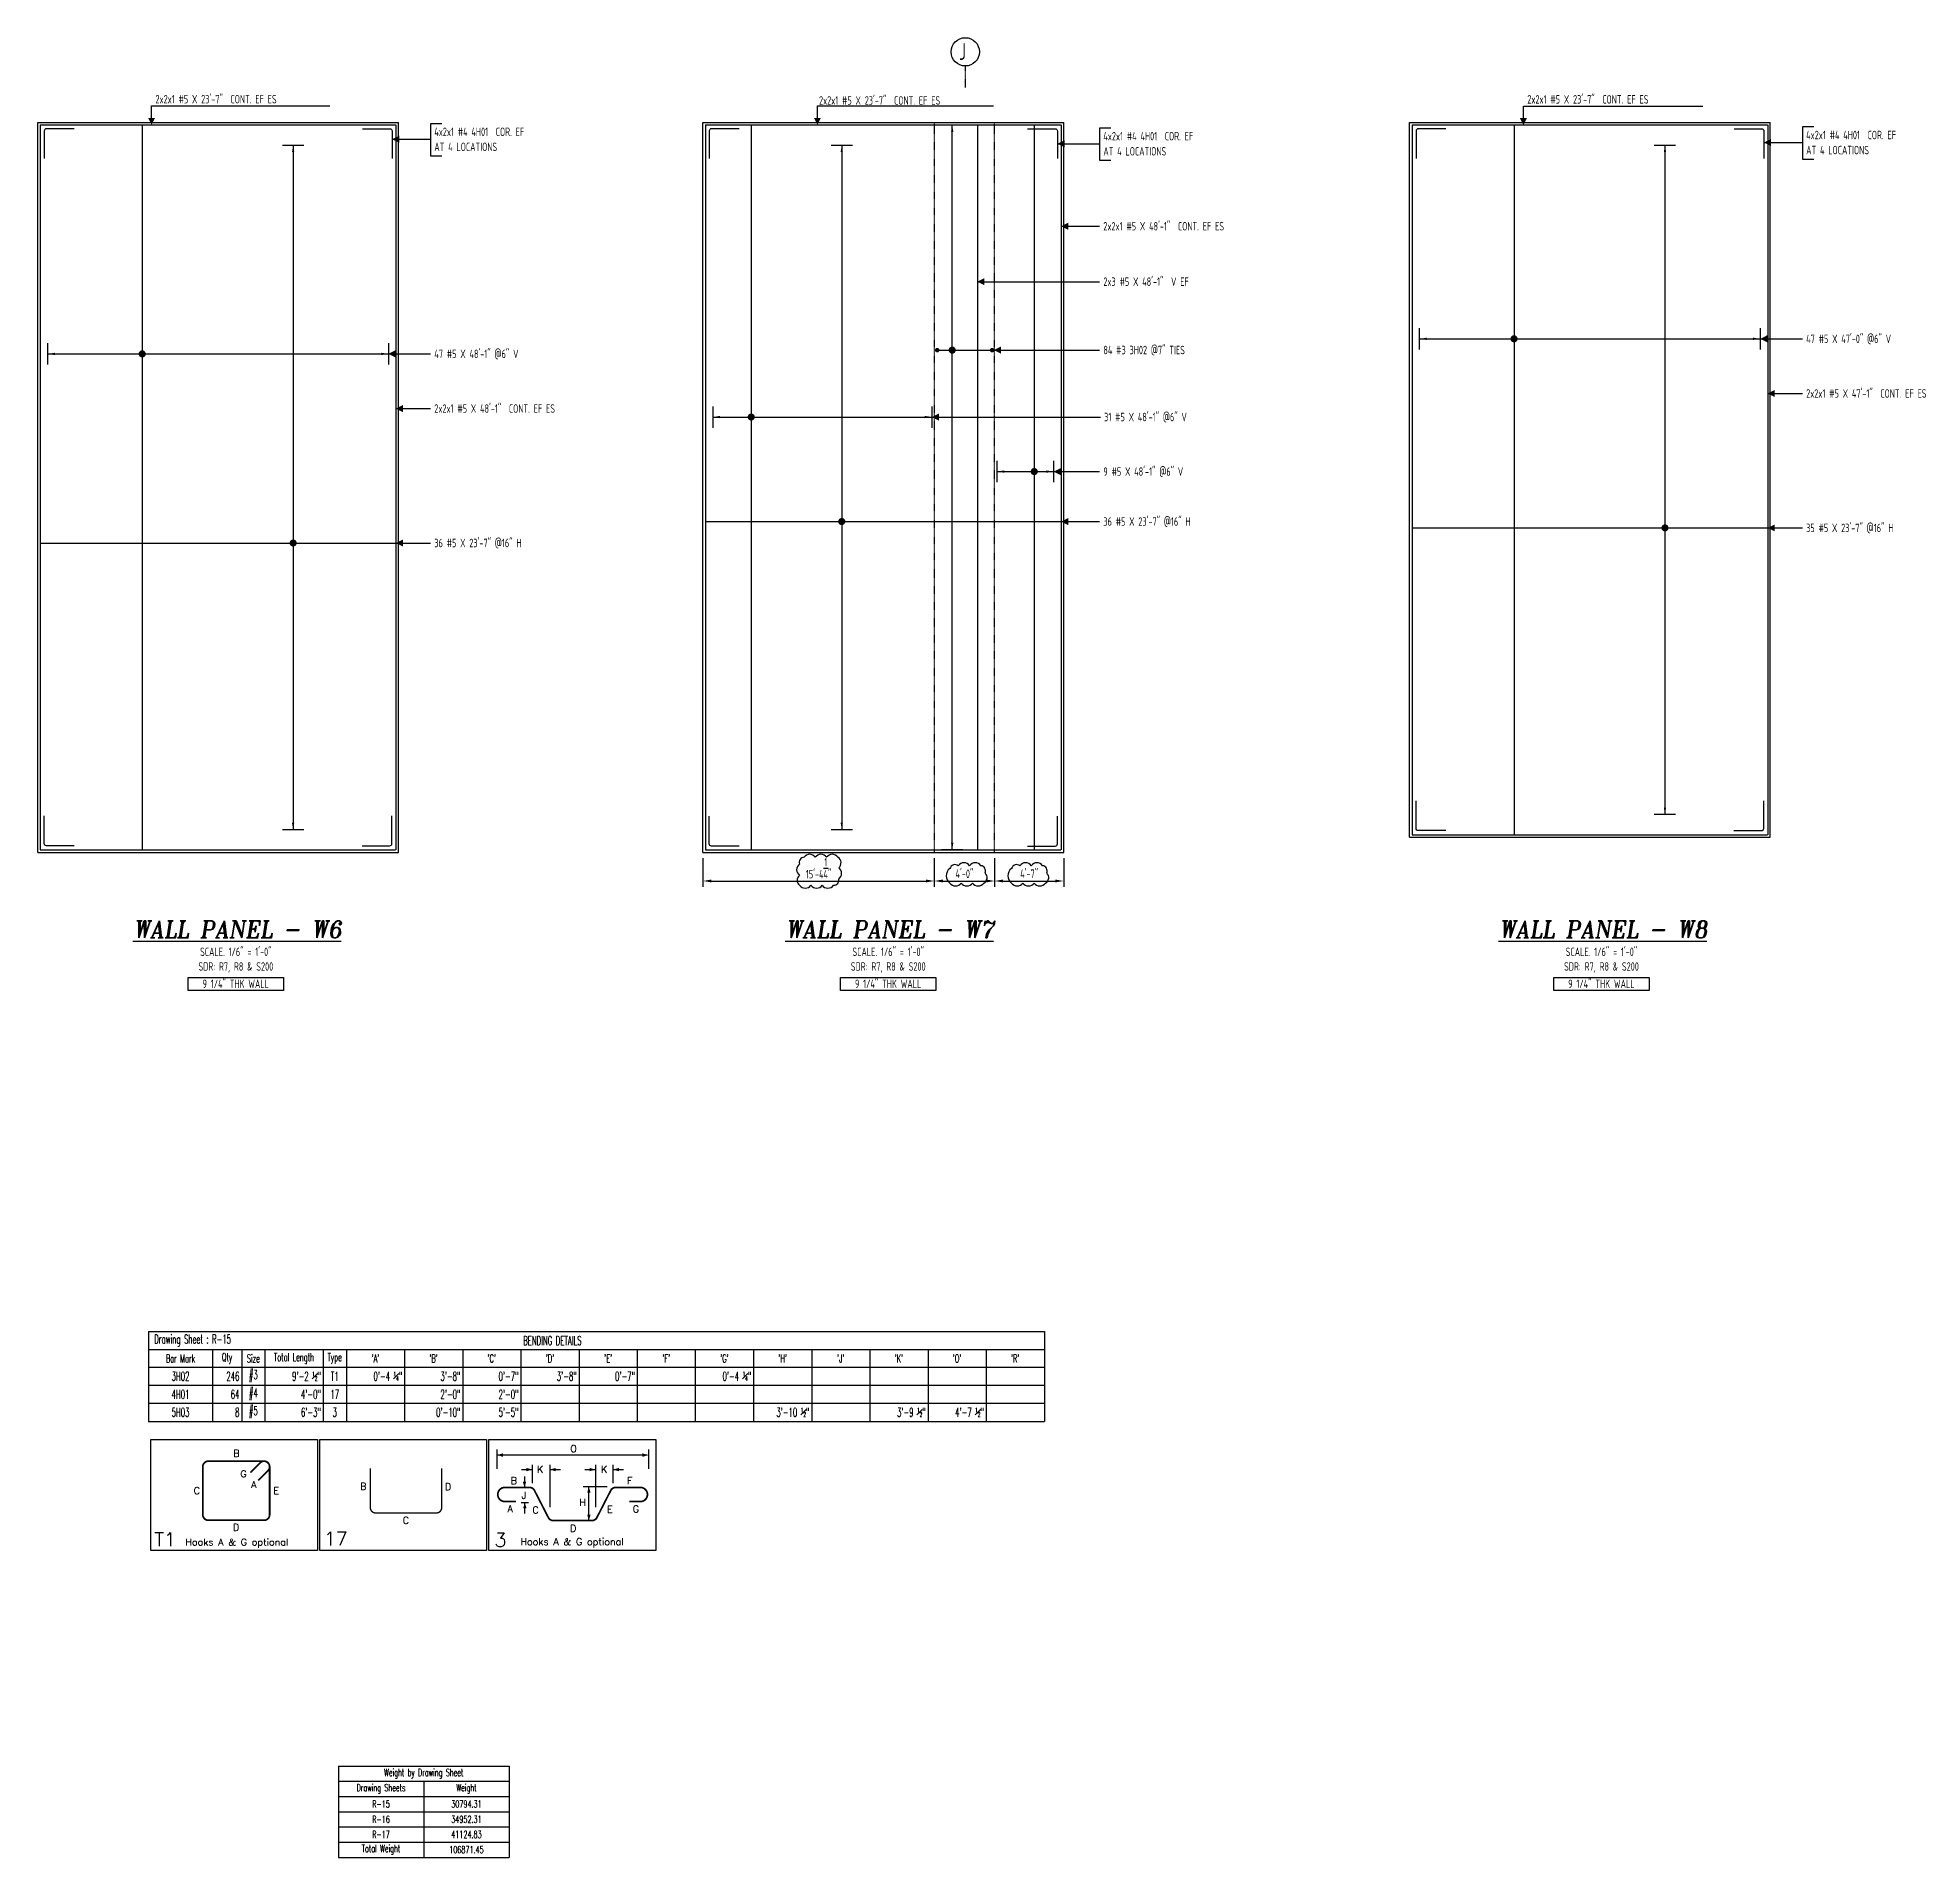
# Model space of a CAD drawing. Header units: inches. Extents: x -3675 to 25720, y -2273 to 5046.
# Drawn here: x 10063 to 11563, y -792 to 656 of the extents above; entities that cross this region are included whole.
import ezdxf
from ezdxf.enums import TextEntityAlignment as Align

# ---------------------------------------------------------------- set-up
doc = ezdxf.new("R2010")
doc.units = ezdxf.units.IN
doc.header["$LTSCALE"] = 0.025
doc.header["$MEASUREMENT"] = 0
doc.linetypes.add('HIDDEN', pattern=[6, 3, -3])
doc.linetypes.add('PHANTOM', pattern=[2.5, 1.25, -0.25, 0.25, -0.25, 0.25, -0.25])
doc.layers.get('0').update_dxf_attribs({"linetype": 'CONTINUOUS'})
doc.layers.get('Defpoints').update_dxf_attribs({"linetype": 'CONTINUOUS'})
for name, color, linetype in [('0-25TEXT', 7, 'CONTINUOUS'), ('0-35', 3, 'CONTINUOUS'), ('0-35TEXT', 3, 'CONTINUOUS'), ('0-50', 10, 'CONTINUOUS'), ('BAR-LBL', 2, 'CONTINUOUS'), ('BARLIST', 7, 'CONTINUOUS'), ('CADS-BAR-SKETCH', 7, 'CONTINUOUS'), ('DETAIL', 83, 'CONTINUOUS'), ('GRID', 8, 'PHANTOM'), ('hidden', 7, 'HIDDEN'), ('RANGELAY', 7, 'CONTINUOUS'), ('REBARS', 4, 'CONTINUOUS')]:
    doc.layers.add(name, color=color, linetype=linetype)
doc.styles.add('AR', font='ARCHQUIK.shx', dxfattribs={"width": 0.8})
doc.styles.add('ROMANS', font='romans.shx', dxfattribs={"width": 0.57})
doc.styles.add('ROMANT', font='romant')
doc.dimstyles.new('CADS_DIM_48', dxfattribs={"dimscale": 48, "dimtxt": 0.09375, "dimasz": 0.09375, "dimexe": 0.0625, "dimexo": 0.0625, "dimgap": 0.09375, "dimtad": 0, "dimtih": 1, "dimtoh": 1, "dimzin": 1, "dimdsep": 46, "dimlunit": 4, "dimtxsty": 'AR', "dimblk": 'CLOSED', "dimcen": 0.1875, "dimadec": 0, "dimazin": 0, "dimtfac": 1, "dimtofl": 0, "dimtmove": 0, "dimatfit": 1, "dimldrblk": 'DOTBLANK', "dimfxl": 1, "dimtzin": 0, "dimarcsym": 0})

msp = doc.modelspace()

# ---------------------------------------------------------------- texts
at = {"color": 7, "linetype": 'Continuous', "style": 'ROMANT', "oblique": 9, "width": 0.95}
for s, p in [('%%UWALL PANEL - W6', (10221.93286, -60.26968)), ('%%UWALL PANEL - W7', (10741.37384, -60.26968)), ('%%UWALL PANEL - W8', (11309.28259, -60.26968))]:
    msp.add_text(s, height=13.5, dxfattribs=at).set_placement(p, align=Align.CENTER)
at = {"layer": '0-35TEXT', "style": 'AR', "width": 0.8}
for p in [(10378.58204, 565.96983), (10911.28577, 562.45357), (11470.87046, 563.41109)]:
    msp.add_text('AT 4 LOCATIONS', height=6.7498312, dxfattribs=at).set_placement(p)
for s, p in [('SCALE. 1/6" = 1\'-0"', (10220.56099, -74.71657)), ('SCALE. 1/6" = 1\'-0"', (10740.00196, -74.71657)), ('SCALE. 1/6" = 1\'-0"', (11307.91071, -74.71657)), ('SDR: R7, R8 & S200', (10220.56099, -86.38477)), ('SDR: R7, R8 & S200', (10740.00196, -86.38477)), ('SDR: R7, R8 & S200', (11307.91071, -86.38477)), ('9 1/4" THK WALL', (10220.48407, -100.17278)), ('9 1/4" THK WALL', (10739.92504, -100.17278)), ('9 1/4" THK WALL', (11307.83379, -100.17278))]:
    msp.add_text(s, height=6.7498312, dxfattribs=at).set_placement(p, align=Align.CENTER)
at = {"layer": '0-50', "style": 'AR', "width": 0.8}
msp.add_text('J', height=13.5, dxfattribs=at).set_placement((10796.3756, 638.49163))
at = {"layer": 'BAR-LBL', "style": 'AR', "width": 0.8}
for s, p in [('2x2x1 #5 X 23\'-7"  CONT. EF ES', (10156.5582, 603.93184)), ('2x2x1 #5 X 23\'-7"  CONT. EF ES', (10684.89114, 602.91622)), ('2x2x1 #5 X 23\'-7"  CONT. EF ES', (11248.84663, 603.77564)), ('4x2x1 #4 4H01  COR. EF', (10378.58204, 577.96857)), ('4x2x1 #4 4H01  COR. EF', (10911.28577, 574.45231)), ('4x2x1 #4 4H01  COR. EF', (11470.87046, 575.40983)), ('2x2x1 #5 X 48\'-1"  CONT. EF ES', (10911.28577, 502.77884)), ('2x3 #5 X 48\'-1"  V EF', (10911.32549, 458.669)), ('47 #5 X 47\'-0" @6" V', (11470.87046, 413.18613)), ('47 #5 X 48\'-1" @6" V', (10378.58204, 401.18613)), ('84 #3 3H02 @7" TIES', (10911.32549, 404.26721)), ('2x2x1 #5 X 47\'-1"  CONT. EF ES', (11470.87046, 369.68644)), ('2x2x1 #5 X 48\'-1"  CONT. EF ES', (10378.58204, 357.68644)), ('31 #5 X 48\'-1" @6" V', (10911.94899, 350.94053)), ('9 #5 X 48\'-1" @6" V', (10911.28577, 307.50483)), ('36 #5 X 23\'-7" @16" H', (10911.28577, 267.75657)), ('35 #5 X 23\'-7" @16" H', (11470.87046, 262.66537)), ('36 #5 X 23\'-7" @16" H', (10378.58204, 250.66537))]:
    msp.add_text(s, height=6.7492913, dxfattribs=at).set_placement(p)

# ---------------------------------------------------------------- blocks, each defined once
blk = doc.blocks.new('leadrblk')
blk.add_lwpolyline([(0, 0, 0, 1, 0), (1, 0, 1, 1, 0)], format="xyseb")
blk = doc.blocks.new('*U570', base_point=(10067.8, 584.1))
at = {"layer": 'REBARS', "color": 0}
blk.add_lwpolyline([(10091.8, 583.8), (10069.8, 583.8, 0.414214), (10068, 582.1), (10068, 560.1)], format="xyb", dxfattribs=at)
blk = doc.blocks.new('*U571', base_point=(10345.3, 584.1))
at = {"layer": 'REBARS', "color": 0}
blk.add_lwpolyline([(10321.3, 583.8), (10343.3, 583.8, -0.414214), (10345, 582.1), (10345, 560.1)], format="xyb", dxfattribs=at)
blk = doc.blocks.new('*U572', base_point=(10067.8, 12.8))
at = {"layer": 'REBARS', "color": 0}
blk.add_lwpolyline([(10091.8, 13.1), (10069.8, 13.1, -0.414213), (10068, 14.8), (10068, 36.8)], format="xyb", dxfattribs=at)
blk = doc.blocks.new('*U573', base_point=(10345, 12.8))
at = {"layer": 'REBARS', "color": 0}
blk.add_lwpolyline([(10321, 13.1), (10343, 13.1, 0.414213), (10344.8, 14.8), (10344.8, 36.8)], format="xyb", dxfattribs=at)
blk = doc.blocks.new('rendmark')
at = {"color": 4}
blk.add_line((0, -3), (0, 3), dxfattribs=at)
blk = doc.blocks.new('rarrow')
at = {"color": 7}
blk.add_solid([(2, -0.33), (2, 0.33), (0, 0)], dxfattribs=at)
blk = doc.blocks.new('*U393', base_point=(10266.2, 570.8))
at = {"layer": 'RANGELAY'}
blk.add_line((10266.2, 570.8), (10266.2, 25.8), dxfattribs=at)
at = {"layer": 'RANGELAY', "xscale": 2.834645669291339, "yscale": 2.834645669291339}
for name, p, rotation in [('rendmark', (10266.2, 570.8), 269.9999999999999), ('rarrow', (10266.2, 570.8), 269.9999999999999), ('rarrow', (10266.2, 25.8), 89.999996929531), ('rendmark', (10266.2, 25.8), 89.999996929531)]:
    blk.add_blockref(name, p, dxfattribs=dict(at, rotation=rotation))
blk = doc.blocks.new('VPM732F5')
at = {"const_width": 1}
blk.add_lwpolyline([(-0.5, 0, 1), (0.5, 0, 1)], format="xyb", close=True, dxfattribs=at)
blk = doc.blocks.new('*U676', base_point=(10064.8, 253.7))
at = {"layer": 'REBARS', "color": 0}
blk.add_lwpolyline([(10064.8, 254), (10347.8, 254)], dxfattribs=at)
blk = doc.blocks.new('*U392', base_point=(10070.8, 404.6))
at = {"layer": 'RANGELAY'}
blk.add_line((10070.8, 404.6), (10342, 404.6), dxfattribs=at)
at = {"layer": 'RANGELAY', "xscale": 2.834645669291339, "yscale": 2.834645669291339}
for name, p, rotation in [('rendmark', (10070.8, 404.6), 1.123874301598573e-06), ('rarrow', (10070.8, 404.6), 1.123874301598573e-06), ('rarrow', (10342, 404.6), 179.9999980534053), ('rendmark', (10342, 404.6), 179.9999980534053)]:
    blk.add_blockref(name, p, dxfattribs=dict(at, rotation=rotation))
blk = doc.blocks.new('VPM732F9')
at = {"const_width": 1}
blk.add_lwpolyline([(-0.5, 0, 1), (0.5, 0, 1)], format="xyb", close=True, dxfattribs=at)
blk = doc.blocks.new('*U270', base_point=(10145.7, 586.8))
at = {"layer": 'REBARS', "color": 0}
blk.add_lwpolyline([(10146, 586.8), (10146, 9.8)], dxfattribs=at)
blk = doc.blocks.new('*U271', base_point=(10065.1, 586.8))
at = {"layer": 'REBARS', "color": 0}
blk.add_lwpolyline([(10064.8, 586.8), (10064.8, 9.8)], dxfattribs=at)
blk = doc.blocks.new('*U272', base_point=(10347.7, 586.8))
at = {"layer": 'REBARS', "color": 0}
blk.add_lwpolyline([(10348, 586.8), (10348, 9.8)], dxfattribs=at)
blk = doc.blocks.new('*U674', base_point=(10064.8, 10.1))
at = {"layer": 'REBARS', "color": 0}
blk.add_lwpolyline([(10064.8, 9.8), (10347.8, 9.8)], dxfattribs=at)
blk = doc.blocks.new('*U675', base_point=(10064.8, 586.5))
at = {"layer": 'REBARS', "color": 0}
blk.add_lwpolyline([(10064.8, 586.8), (10347.8, 586.8)], dxfattribs=at)
blk = doc.blocks.new('*U566', base_point=(11160.1, 584.1))
at = {"layer": 'REBARS', "color": 0}
blk.add_lwpolyline([(11184.1, 583.8), (11162.1, 583.8, 0.414214), (11160.3, 582.1), (11160.3, 560.1)], format="xyb", dxfattribs=at)
blk = doc.blocks.new('*U567', base_point=(11437.6, 584.1))
at = {"layer": 'REBARS', "color": 0}
blk.add_lwpolyline([(11413.6, 583.8), (11435.6, 583.8, -0.414214), (11437.3, 582.1), (11437.3, 560.1)], format="xyb", dxfattribs=at)
blk = doc.blocks.new('*U568', base_point=(11160.1, 24.8))
at = {"layer": 'REBARS', "color": 0}
blk.add_lwpolyline([(11184.1, 25.1), (11162.1, 25.1, -0.414213), (11160.3, 26.8), (11160.3, 48.8)], format="xyb", dxfattribs=at)
blk = doc.blocks.new('*U569', base_point=(11437.3, 24.8))
at = {"layer": 'REBARS', "color": 0}
blk.add_lwpolyline([(11413.3, 25.1), (11435.3, 25.1, 0.414213), (11437.1, 26.8), (11437.1, 48.8)], format="xyb", dxfattribs=at)
blk = doc.blocks.new('*U391', base_point=(11358.5, 570.8))
at = {"layer": 'RANGELAY'}
blk.add_line((11358.5, 570.8), (11358.5, 37.8), dxfattribs=at)
at = {"layer": 'RANGELAY', "xscale": 2.834645669291339, "yscale": 2.834645669291339}
for name, p, rotation in [('rendmark', (11358.5, 570.8), 269.9999999999999), ('rarrow', (11358.5, 570.8), 269.9999999999999), ('rendmark', (11358.5, 37.8), 89.999996929531), ('rarrow', (11358.5, 37.8), 89.999996929531)]:
    blk.add_blockref(name, p, dxfattribs=dict(at, rotation=rotation))
blk = doc.blocks.new('VPM73396')
at = {"const_width": 1}
blk.add_lwpolyline([(-0.5, 0, 1), (0.5, 0, 1)], format="xyb", close=True, dxfattribs=at)
blk = doc.blocks.new('*U673', base_point=(11157.1, 265.7))
at = {"layer": 'REBARS', "color": 0}
blk.add_lwpolyline([(11157.1, 266), (11440.1, 266)], dxfattribs=at)
blk = doc.blocks.new('*U390', base_point=(11163.1, 416.6))
at = {"layer": 'RANGELAY'}
blk.add_line((11163.1, 416.6), (11434.3, 416.6), dxfattribs=at)
at = {"layer": 'RANGELAY', "xscale": 2.834645669291339, "yscale": 2.834645669291339}
for name, p, rotation in [('rendmark', (11163.1, 416.6), 1.123874301598573e-06), ('rendmark', (11434.3, 416.6), 179.9999980534053), ('rarrow', (11163.1, 416.6), 1.123874301598573e-06), ('rarrow', (11434.3, 416.6), 179.9999980534053)]:
    blk.add_blockref(name, p, dxfattribs=dict(at, rotation=rotation))
blk = doc.blocks.new('VPM7339A')
at = {"const_width": 1}
blk.add_lwpolyline([(-0.5, 0, 1), (0.5, 0, 1)], format="xyb", close=True, dxfattribs=at)
blk = doc.blocks.new('*U295', base_point=(11238, 586))
at = {"layer": 'REBARS', "color": 0}
blk.add_lwpolyline([(11238.3, 586), (11238.3, 22)], dxfattribs=at)
blk = doc.blocks.new('*U296', base_point=(11157.4, 586.9))
at = {"layer": 'REBARS', "color": 0}
blk.add_lwpolyline([(11157.1, 586.9), (11157.1, 21.9)], dxfattribs=at)
blk = doc.blocks.new('*U297', base_point=(11440, 586.9))
at = {"layer": 'REBARS', "color": 0}
blk.add_lwpolyline([(11440.3, 586.9), (11440.3, 21.9)], dxfattribs=at)
blk = doc.blocks.new('*U671', base_point=(11157.1, 22.1))
at = {"layer": 'REBARS', "color": 0}
blk.add_lwpolyline([(11157.1, 21.8), (11440.1, 21.8)], dxfattribs=at)
blk = doc.blocks.new('*U672', base_point=(11157.1, 586.5))
at = {"layer": 'REBARS', "color": 0}
blk.add_lwpolyline([(11157.1, 586.8), (11440.1, 586.8)], dxfattribs=at)
blk = doc.blocks.new('*U389', base_point=(10778.8, 407.5))
at = {"layer": 'REBARS', "color": 0, "const_width": 1.8}
for points in [[(10779, 408.4, 1), (10779, 406.6, 1), (10779, 408.4)], [(10822.7, 406.6, 1), (10822.7, 408.4, 1), (10822.7, 406.6)]]:
    blk.add_lwpolyline(points, format="xyb", dxfattribs=at)
at = {"layer": 'REBARS', "color": 0}
blk.add_lwpolyline([(10779, 407.5), (10822.7, 407.5)], dxfattribs=at)
blk = doc.blocks.new('*U284', base_point=(10594.8, 586.8))
at = {"layer": 'REBARS', "color": 0}
blk.add_lwpolyline([(10594.5, 586.8), (10594.5, 9.8)], dxfattribs=at)
blk = doc.blocks.new('*U653', base_point=(10594.5, 10.1))
at = {"layer": 'REBARS', "color": 0}
blk.add_lwpolyline([(10594.5, 9.8), (10877.5, 9.8)], dxfattribs=at)
blk = doc.blocks.new('*U285', base_point=(10877.4, 586.8))
at = {"layer": 'REBARS', "color": 0}
blk.add_lwpolyline([(10877.7, 586.8), (10877.7, 9.8)], dxfattribs=at)
blk = doc.blocks.new('*U654', base_point=(10594.5, 586.5))
at = {"layer": 'REBARS', "color": 0}
blk.add_lwpolyline([(10594.5, 586.8), (10877.5, 586.8)], dxfattribs=at)
blk = doc.blocks.new('*U388', base_point=(10790.9, 9.8))
at = {"layer": 'RANGELAY'}
blk.add_line((10790.9, 9.8), (10790.9, 586.8), dxfattribs=at)
at = {"layer": 'RANGELAY', "xscale": 2.834645669291339, "yscale": 2.834645669291339}
for name, p, rotation in [('rendmark', (10790.9, 586.8), 269.9999969411396), ('rarrow', (10790.9, 586.8), 269.9999969411396), ('rarrow', (10790.9, 9.8), 90.00000001160855), ('rendmark', (10790.9, 9.8), 90.00000001160855)]:
    blk.add_blockref(name, p, dxfattribs=dict(at, rotation=rotation))
blk = doc.blocks.new('VPM7884A')
at = {"const_width": 1}
blk.add_lwpolyline([(-0.5, 0, 1), (0.5, 0, 1)], format="xyb", close=True, dxfattribs=at)
blk = doc.blocks.new('*U286', base_point=(10810.7, 586.8))
at = {"layer": 'REBARS', "color": 0}
blk.add_lwpolyline([(10811, 586.8), (10811, 9.8)], dxfattribs=at)
blk = doc.blocks.new('*U387', base_point=(10703, 570.8))
at = {"layer": 'RANGELAY'}
blk.add_line((10703, 570.8), (10703, 25.8), dxfattribs=at)
at = {"layer": 'RANGELAY', "xscale": 2.834645669291339, "yscale": 2.834645669291339}
for name, p, rotation in [('rendmark', (10703, 570.8), 269.9999999999999), ('rarrow', (10703, 570.8), 269.9999999999999), ('rarrow', (10703, 25.8), 89.999996929531), ('rendmark', (10703, 25.8), 89.999996929531)]:
    blk.add_blockref(name, p, dxfattribs=dict(at, rotation=rotation))
blk = doc.blocks.new('VPM7884D')
at = {"const_width": 1}
blk.add_lwpolyline([(-0.5, 0, 1), (0.5, 0, 1)], format="xyb", close=True, dxfattribs=at)
blk = doc.blocks.new('*U657', base_point=(10594.7, 270.8))
at = {"layer": 'REBARS', "color": 0}
blk.add_lwpolyline([(10594.7, 271.1), (10877.7, 271.1)], dxfattribs=at)
blk = doc.blocks.new('*U287', base_point=(10856, 586.8))
at = {"layer": 'REBARS', "color": 0}
blk.add_lwpolyline([(10856.3, 586.8), (10856.3, 9.8)], dxfattribs=at)
blk = doc.blocks.new('*U386', base_point=(10826.7, 310.9))
at = {"layer": 'RANGELAY'}
blk.add_line((10826.7, 310.9), (10871.7, 310.9), dxfattribs=at)
at = {"layer": 'RANGELAY', "xscale": 2.834645669291339, "yscale": 2.834645669291339}
for name, p, rotation in [('rendmark', (10826.7, 310.9), 2.023697134246844e-12), ('rendmark', (10871.7, 310.9), 179.9999969295331), ('rarrow', (10826.7, 310.9), 2.023697134246844e-12), ('rarrow', (10871.7, 310.9), 179.9999969295331)]:
    blk.add_blockref(name, p, dxfattribs=dict(at, rotation=rotation))
blk = doc.blocks.new('VPM78853')
at = {"const_width": 1}
blk.add_lwpolyline([(-0.5, 0, 1), (0.5, 0, 1)], format="xyb", close=True, dxfattribs=at)
blk = doc.blocks.new('*U791', base_point=(10600.5, 354.3))
at = {"layer": 'RANGELAY'}
blk.add_line((10600.5, 354.3), (10774.7, 354.3), dxfattribs=at)
at = {"layer": 'RANGELAY', "xscale": 2.834645669291339, "yscale": 2.834645669291339}
for name, p, rotation in [('rendmark', (10600.5, 354.3), 2.056023214346827e-12), ('rendmark', (10774.7, 354.3), 179.9999969295331), ('rarrow', (10600.5, 354.3), 2.056023214346827e-12), ('rarrow', (10774.7, 354.3), 179.9999969295331)]:
    blk.add_blockref(name, p, dxfattribs=dict(at, rotation=rotation))
blk = doc.blocks.new('VPM78857')
at = {"const_width": 1}
blk.add_lwpolyline([(-0.5, 0, 1), (0.5, 0, 1)], format="xyb", close=True, dxfattribs=at)
blk = doc.blocks.new('*U792', base_point=(10630.6, 586.8))
at = {"layer": 'REBARS', "color": 0}
blk.add_lwpolyline([(10630.9, 586.8), (10630.9, 9.8)], dxfattribs=at)
blk = doc.blocks.new('*U544', base_point=(10597.2, 12.6))
at = {"layer": 'REBARS', "color": 0}
blk.add_lwpolyline([(10621.2, 12.8), (10599.2, 12.8, -0.414213), (10597.5, 14.6), (10597.5, 36.6)], format="xyb", dxfattribs=at)
blk = doc.blocks.new('*U545', base_point=(10875, 12.6))
at = {"layer": 'REBARS', "color": 0}
blk.add_lwpolyline([(10851, 12.8), (10873, 12.8, 0.414213), (10874.7, 14.6), (10874.7, 36.6)], format="xyb", dxfattribs=at)
blk = doc.blocks.new('*U546', base_point=(10597.2, 584.1))
at = {"layer": 'REBARS', "color": 0}
blk.add_lwpolyline([(10621.2, 583.8), (10599.2, 583.8, 0.414214), (10597.5, 582.1), (10597.5, 560.1)], format="xyb", dxfattribs=at)
blk = doc.blocks.new('*U547', base_point=(10875, 584.1))
at = {"layer": 'REBARS', "color": 0}
blk.add_lwpolyline([(10851, 583.8), (10873, 583.8, -0.414214), (10874.7, 582.1), (10874.7, 560.1)], format="xyb", dxfattribs=at)
blk = doc.blocks.new('*D375')
at = {"layer": 'Defpoints', "color": 0, "transparency": 16777216}
for p in [(10592.5, 7.8), (10776.7, 7.8), (10776.7, -15)]:
    blk.add_point(p, dxfattribs=at)
at = {"layer": 'DETAIL', "color": 0, "lineweight": -2, "transparency": 16777216}
for p, q in [((10592.5, 3.3), (10592.5, -19.5)), ((10776.7, 3.3), (10776.7, -19.5)), ((10599.2, -15), (10770, -15))]:
    blk.add_line(p, q, dxfattribs=at)
at = {"layer": 'DETAIL', "color": 0, "transparency": 16777216}
for points in [[(10599.2, -13.8), (10599.2, -16.1), (10592.5, -15)], [(10770, -13.8), (10770, -16.1), (10776.7, -15)]]:
    blk.add_solid(points, dxfattribs=at)
at = {"layer": 'DETAIL', "color": 0, "transparency": 16777216, "insert": (10684.6, -4.8), "char_height": 6.75, "attachment_point": 5, "style": 'AR'}
blk.add_mtext('15\'-4{\\H1.000000x;\\S1/4;}"', dxfattribs=at)
blk = doc.blocks.new('_DotBlank')
at = {"layer": '0-35', "color": 0, "lineweight": -2}
blk.add_line((-0.5, 0), (-1, 0), dxfattribs=at)
blk.add_circle((0, 0), 0.5, dxfattribs=at)
blk = doc.blocks.new('*D376')
at = {"layer": 'Defpoints', "color": 0, "transparency": 16777216}
for p in [(10776.7, 7.8), (10824.7, 7.8), (10824.7, -15)]:
    blk.add_point(p, dxfattribs=at)
at = {"layer": 'DETAIL', "color": 0, "lineweight": -2, "transparency": 16777216}
for p, q in [((10776.7, 3.3), (10776.7, -19.5)), ((10824.7, 3.3), (10824.7, -19.5)), ((10783.5, -15), (10818, -15))]:
    blk.add_line(p, q, dxfattribs=at)
at = {"layer": 'DETAIL', "color": 0, "transparency": 16777216}
for points in [[(10783.5, -13.8), (10783.5, -16.1), (10776.7, -15)], [(10818, -13.8), (10818, -16.1), (10824.7, -15)]]:
    blk.add_solid(points, dxfattribs=at)
at = {"layer": 'DETAIL', "color": 0, "transparency": 16777216, "insert": (10800.7, -9.2), "char_height": 6.75, "attachment_point": 5, "style": 'AR'}
blk.add_mtext('4\'-0"', dxfattribs=at)
blk = doc.blocks.new('*D377')
at = {"layer": 'Defpoints', "color": 0, "transparency": 16777216}
for p in [(10824.7, 7.8), (10879.7, 7.8), (10879.7, -15)]:
    blk.add_point(p, dxfattribs=at)
at = {"layer": 'DETAIL', "color": 0, "lineweight": -2, "transparency": 16777216}
for p, q in [((10824.7, 3.3), (10824.7, -19.5)), ((10879.7, 3.3), (10879.7, -19.5)), ((10831.5, -15), (10873, -15))]:
    blk.add_line(p, q, dxfattribs=at)
at = {"layer": 'DETAIL', "color": 0, "transparency": 16777216}
for points in [[(10831.5, -13.8), (10831.5, -16.1), (10824.7, -15)], [(10873, -13.8), (10873, -16.1), (10879.7, -15)]]:
    blk.add_solid(points, dxfattribs=at)
at = {"layer": 'DETAIL', "color": 0, "transparency": 16777216, "insert": (10852.2, -9.2), "char_height": 6.75, "attachment_point": 5, "style": 'AR'}
blk.add_mtext('4\'-7"', dxfattribs=at)
blk = doc.blocks.new('*T844')
at = {"layer": 'BARLIST', "color": 0, "linetype": 'ByBlock', "lineweight": -2, "transparency": 16777216}
for p, q in [((0, 0), (136.1, 0)), ((0, 0), (0, -72.6)), ((136.1, 0), (136.1, -72.6)), ((0, -12.1), (136.1, -12.1)), ((68, -12.1), (68, -72.6)), ((0, -24.2), (136.1, -24.2)), ((0, -36.3), (136.1, -36.3)), ((0, -48.4), (136.1, -48.4)), ((0, -60.5), (136.1, -60.5)), ((0, -72.6), (136.1, -72.6))]:
    blk.add_line(p, q, dxfattribs=at)
at = {"layer": 'BARLIST', "color": 0, "transparency": 16777216, "attachment_point": 5, "style": 'ROMANS'}
for s, insert, char_height, width in [('Drawing Sheets', (34, -18.1), 5.669, 63.496), ('Weight by Drawing Sheet', (68, -6), 5.669, 131.528), ('Weight ', (102, -18.1), 5.67, 63.496), ('R-15', (34, -30.2), 5.67, 63.496), ('30794.31', (102, -30.2), 5.67, 63.496), ('R-16', (34, -42.3), 5.67, 63.496), ('34952.31', (102, -42.3), 5.67, 63.496), ('R-17', (34, -54.4), 5.67, 63.496), ('41124.83', (102, -54.4), 5.67, 63.496), ('Total Weight', (34, -66.5), 5.669, 63.496), ('106871.45', (102, -66.5), 5.67, 63.496)]:
    blk.add_mtext(s, dxfattribs=dict(at, insert=insert, char_height=char_height, width=width))
blk = doc.blocks.new('T1')
at = {"layer": 'CADS-BAR-SKETCH'}
blk.add_lwpolyline([(0, 0), (0, 1), (1.5, 1), (1.5, 0)], close=True, dxfattribs=at)
at = {"layer": 'CADS-BAR-SKETCH', "const_width": 0.0156}
for points in [[(0.468, 0.754, -0.414214), (0.518, 0.804, 0.414214), (0.468, 0.754), (0.468, 0.323, 0.414214), (0.518, 0.273), (1.019, 0.273, 0.414214), (1.069, 0.323), (1.069, 0.754, 0.668179), (0.983, 0.789), (0.896, 0.702)], [(0.966, 0.631), (1.054, 0.719, 0.668179), (1.019, 0.804), (0.518, 0.804)]]:
    blk.add_lwpolyline(points, format="xyb", dxfattribs=at)
at = {"layer": 'CADS-BAR-SKETCH', "style": 'ROMANS'}
for s, height, p in [('B', 0.0625, (0.742, 0.844)), ('G', 0.0625, (0.806, 0.659)), ('C', 0.0625, (0.386, 0.508)), ('A', 0.0625, (0.903, 0.563)), ('E', 0.0625, (1.103, 0.508)), ('D', 0.0625, (0.739, 0.179)), ('T1', 0.125, (0.033, 0.039)), ('Hooks A & G optional', 0.0625, (0.311, 0.045))]:
    blk.add_text(s, height=height, dxfattribs=at).set_placement(p)
blk = doc.blocks.new('17')
at = {"layer": 'CADS-BAR-SKETCH'}
blk.add_lwpolyline([(0, 0), (0, 1), (1.5, 1), (1.5, 0)], close=True, dxfattribs=at)
at = {"layer": 'CADS-BAR-SKETCH', "const_width": 0.0125}
blk.add_lwpolyline([(0.454, 0.741), (0.454, 0.388, 0.414214), (0.504, 0.338), (1.046, 0.338, 0.414214), (1.096, 0.388), (1.096, 0.741)], format="xyb", dxfattribs=at)
at = {"layer": 'CADS-BAR-SKETCH', "style": 'ROMANS'}
for s, height, p in [('B', 0.0625, (0.363, 0.547)), ('D', 0.0625, (1.125, 0.544)), ('17', 0.125, (0.037, 0.045)), ('C', 0.0625, (0.746, 0.24))]:
    blk.add_text(s, height=height, dxfattribs=at).set_placement(p)
blk = doc.blocks.new('3')
at = {"layer": 'CADS-BAR-SKETCH'}
for p, q in [((0.071, 0.908), (0.071, 0.736)), ((1.423, 0.859), (0.081, 0.859)), ((1.434, 0.908), (1.434, 0.736)), ((0.294, 0.728), (0.389, 0.728)), ((0.389, 0.77), (0.389, 0.607)), ((0.547, 0.77), (0.547, 0.39)), ((0.547, 0.728), (0.642, 0.728)), ((0.547, 0.728), (0.642, 0.728)), ((0.862, 0.728), (0.957, 0.728)), ((0.957, 0.77), (0.957, 0.39)), ((1.115, 0.77), (1.115, 0.607)), ((1.115, 0.728), (1.21, 0.728)), ((0.32, 0.666), (0.32, 0.568)), ((1.062, 0.574), (0.847, 0.574)), ((0.898, 0.27), (0.898, 0.574)), ((0.29, 0.433), (0.354, 0.433)), ((0.322, 0.335), (0.322, 0.433))]:
    blk.add_line(p, q, dxfattribs=at)
blk.add_lwpolyline([(0, 0), (0, 1), (1.5, 1), (1.5, 0)], close=True, dxfattribs=at)
at = {"layer": 'CADS-BAR-SKETCH', "const_width": 0.0156}
blk.add_lwpolyline([(1.261, 0.441), (1.361, 0.441, 1), (1.361, 0.568), (1.14, 0.568, 0.281157), (1.095, 0.541), (0.97, 0.297, -0.281157), (0.926, 0.27), (0.579, 0.27, -0.281157), (0.534, 0.297), (0.409, 0.541, 0.281157), (0.364, 0.568), (0.143, 0.568, 1), (0.143, 0.441), (0.243, 0.441)], format="xyb", dxfattribs=at)
at = {"layer": 'CADS-BAR-SKETCH'}
for points in [[(0.071, 0.859), (0.125, 0.874), (0.125, 0.859)], [(0.071, 0.859), (0.125, 0.843), (0.125, 0.859)], [(1.434, 0.859), (1.38, 0.874), (1.38, 0.859)], [(1.434, 0.859), (1.38, 0.843), (1.38, 0.859)], [(0.389, 0.728), (0.336, 0.744), (0.336, 0.728)], [(0.389, 0.728), (0.336, 0.713), (0.336, 0.728)], [(0.547, 0.728), (0.601, 0.744), (0.601, 0.728)], [(0.547, 0.728), (0.601, 0.713), (0.601, 0.728)], [(0.957, 0.728), (0.904, 0.744), (0.904, 0.728)], [(0.957, 0.728), (0.904, 0.713), (0.904, 0.728)], [(1.115, 0.728), (1.169, 0.744), (1.169, 0.728)], [(1.115, 0.728), (1.169, 0.713), (1.169, 0.728)], [(0.32, 0.568), (0.304, 0.621), (0.32, 0.621)], [(0.32, 0.568), (0.335, 0.621), (0.32, 0.621)], [(0.898, 0.574), (0.883, 0.52), (0.898, 0.52)], [(0.898, 0.574), (0.914, 0.52), (0.898, 0.52)], [(0.322, 0.433), (0.307, 0.379), (0.322, 0.379)], [(0.322, 0.433), (0.338, 0.379), (0.322, 0.379)], [(0.898, 0.27), (0.883, 0.323), (0.898, 0.323)], [(0.898, 0.27), (0.914, 0.323), (0.898, 0.323)]]:
    blk.add_solid(points, dxfattribs=at)
at = {"layer": 'CADS-BAR-SKETCH', "style": 'ROMANS'}
for s, height, p in [('O', 0.0625, (0.731, 0.886)), ('K', 0.0625, (0.433, 0.7)), ('K', 0.0625, (1.008, 0.7)), ('B', 0.0625, (0.196, 0.597)), ('J', 0.0625, (0.293, 0.467)), ('F', 0.0625, (1.242, 0.597)), ('A', 0.0625, (0.166, 0.346)), ('C', 0.0625, (0.391, 0.334)), ('H', 0.0625, (0.813, 0.404)), ('E', 0.0625, (1.062, 0.34)), ('G', 0.0625, (1.293, 0.343)), ('D', 0.0625, (0.729, 0.168)), ('3', 0.125, (0.05, 0.035)), ('Hooks A & G optional', 0.0625, (0.284, 0.049))]:
    blk.add_text(s, height=height, dxfattribs=at).set_placement(p)
blk = doc.blocks.new('*T843')
at = {"layer": 'BARLIST', "color": 0, "transparency": 16777216, "xscale": 88.5826784957327, "yscale": 88.5826784957327, "zscale": 88.5826784957327}
for name, p in [('T1', (0.9, -88.6, 0)), ('17', (135.5, -88.6, 0)), ('3', (270.2, -88.6, 0))]:
    blk.add_blockref(name, p, dxfattribs=at)
blk = doc.blocks.new('*T842')
at = {"layer": 'BARLIST', "color": 0, "linetype": 'ByBlock', "lineweight": -2, "transparency": 16777216}
for p, q in [((0, 0), (713.3, 0)), ((0, 0), (0, -71.4)), ((713.3, 0), (713.3, -71.4)), ((0, -14.2), (713.3, -14.2)), ((51, -14.2), (51, -71.4)), ((74.2, -14.2), (74.2, -71.4)), ((92.7, -14.2), (92.7, -71.4)), ((139, -14.2), (139, -71.4)), ((157.6, -14.2), (157.6, -71.4)), ((203.9, -14.2), (203.9, -71.4)), ((250.2, -14.2), (250.2, -71.4)), ((296.5, -14.2), (296.5, -71.4)), ((342.8, -14.2), (342.8, -71.4)), ((389.1, -14.2), (389.1, -71.4)), ((435.4, -14.2), (435.4, -71.4)), ((481.7, -14.2), (481.7, -71.4)), ((528.1, -14.2), (528.1, -71.4)), ((574.4, -14.2), (574.4, -71.4)), ((620.7, -14.2), (620.7, -71.4)), ((667, -14.2), (667, -71.4)), ((0, -28.3), (713.3, -28.3)), ((0, -42.7), (713.3, -42.7)), ((0, -57), (713.3, -57)), ((0, -71.4), (713.3, -71.4))]:
    blk.add_line(p, q, dxfattribs=at)
at = {"layer": 'BARLIST', "color": 0, "transparency": 16777216, "style": 'ROMANS'}
for s, insert, char_height, width, attachment_point in [(' Drawing Sheet : R-15', (1.8, -7.1), 7.087, 292.961, 4), ('BENDING DETAILS', (298.3, -7.1), 7.087, 413.256, 4), ('Bar Mark', (25.5, -21.3), 6.38, 47.48, 5), ('Qty', (62.6, -21.3), 6.38, 19.63, 5), ('Size', (83.5, -21.3), 6.38, 14.988, 5), ('#3', (83.5, -35.5), 7.09, 14.988, 5), ('Total Length', (115.9, -21.3), 6.378, 42.768, 5), ('Type', (148.3, -21.3), 6.38, 14.988, 5), ("'A'", (180.7, -21.3), 6.38, 42.768, 5), ("'B'", (227, -21.3), 6.38, 42.768, 5), ("'C'", (273.3, -21.3), 6.38, 42.768, 5), ("'D'", (319.7, -21.3), 6.38, 42.768, 5), ("'E'", (366, -21.3), 6.38, 42.768, 5), ("'F'", (412.3, -21.3), 6.38, 42.768, 5), ("'G'", (458.6, -21.3), 6.38, 42.768, 5), ("'H'", (504.9, -21.3), 6.38, 42.768, 5), ("'J'", (551.2, -21.3), 6.38, 42.768, 5), ("'K'", (597.5, -21.3), 6.38, 42.768, 5), ("'O'", (643.8, -21.3), 6.38, 42.768, 5), ("'R'", (690.1, -21.3), 6.38, 42.768, 5), ('3H02', (25.5, -35.5), 7.09, 47.48, 5), ('246', (72.4, -35.5), 7.09, 19.63, 6), ('#4', (83.5, -49.9), 7.09, 14.988, 5), ('9\'-2 {\\H0.5x;\\S1#2;}"', (137.3, -35.5), 7.087, 42.768, 6), ('T1', (148.3, -35.5), 7.09, 14.988, 5), ('0\'-4 {\\H0.5x;\\S1#4;}"', (202.1, -35.5), 7.087, 42.768, 6), ('3\'-8"', (248.4, -35.5), 7.09, 42.768, 6), ('0\'-7"', (294.7, -35.5), 7.09, 42.768, 6), ('3\'-8"', (341, -35.5), 7.09, 42.768, 6), ('0\'-7"', (387.4, -35.5), 7.09, 42.768, 6), ('0\'-4 {\\H0.5x;\\S1#4;}"', (480, -35.5), 7.087, 42.768, 6), ('4H01', (25.5, -49.9), 7.09, 47.48, 5), ('64', (72.4, -49.9), 7.09, 19.63, 6), ('#5', (83.5, -64.2), 7.09, 14.988, 5), ('4\'-0"', (137.3, -49.9), 7.09, 42.768, 6), ('17', (148.3, -49.9), 7.09, 14.988, 5), ('2\'-0"', (248.4, -49.9), 7.09, 42.768, 6), ('2\'-0"', (294.7, -49.9), 7.09, 42.768, 6), ('5H03', (25.5, -64.2), 7.09, 47.48, 5), ('8', (72.4, -64.2), 7.09, 19.63, 6), ('6\'-3"', (137.3, -64.2), 7.09, 42.768, 6), ('3', (148.3, -64.2), 7.09, 14.988, 5), ('0\'-10"', (248.4, -64.2), 7.09, 42.768, 6), ('5\'-5"', (294.7, -64.2), 7.09, 42.768, 6), ('3\'-10 {\\H0.5x;\\S1#2;}"', (526.3, -64.2), 7.087, 42.768, 6), ('3\'-9 {\\H0.5x;\\S1#2;}"', (618.9, -64.2), 7.087, 42.768, 6), ('4\'-7 {\\H0.5x;\\S1#2;}"', (665.2, -64.2), 7.087, 42.768, 6)]:
    blk.add_mtext(s, dxfattribs=dict(at, insert=insert, char_height=char_height, width=width, attachment_point=attachment_point))

# ---------------------------------------------------------------- dimensions: what is measured, and where the dimension line sits
at = {"layer": 'DETAIL'}
for base, p1, p2, picture, middle in [((10776.73713, -14.97057), (10592.48713, 7.81536), (10776.73713, 7.81536), '*D375', (10684.61213, -4.84557)), ((10824.73713, -14.97057), (10776.73713, 7.81536), (10824.73713, 7.81536), '*D376', (10800.73713, -9.22919)), ((10879.73713, -14.97057), (10824.73713, 7.81536), (10879.73713, 7.81536), '*D377', (10852.23713, -9.22919))]:
    dim = msp.add_linear_dim(base=base, p1=p1, p2=p2, dimstyle='CADS_DIM_48', override={"dimscale": 72, "dimgap": 0.03125, "dimtad": 1, "dimtih": 0, "dimtoh": 0, "dimdec": 3, "dimtdec": 3}, dxfattribs=at)
    dim.commit()
    dim.dimension.update_dxf_attribs({"geometry": picture, "text_midpoint": middle})

# ---------------------------------------------------------------- linework, layer by layer
at = {"layer": '0-25TEXT'}
msp.add_line((10824.16057, 407.64185), (10908.32581, 407.64185), dxfattribs=at)
for points in [[(10153.43248, 588.81536), (10153.43248, 601.92944), (10295.31436, 601.92944)], [(10683.64287, 588.81536), (10683.64287, 601.92944), (10823.87189, 601.92944)], [(11245.7209, 588.65916), (11245.7209, 601.77324), (11388.48998, 601.77324)], [(10384.58141, 587.71755), (10375.58236, 587.71755), (10375.58236, 562.22022), (10384.58141, 562.22022)], [(10345.03341, 575.34385), (10375.58236, 575.34385)], [(10874.73715, 571.82758), (10908.28609, 571.82758)], [(10917.28514, 584.20129), (10908.28609, 584.20129), (10908.28609, 558.70396), (10917.28514, 558.70396)], [(11437.32183, 572.78511), (11467.87078, 572.78511)], [(11476.86983, 585.15881), (11467.87078, 585.15881), (11467.87078, 559.66149), (11476.86983, 559.66149)], [(10877.73713, 506.15348), (10908.28609, 506.15348)], [(10811.01783, 462.04364), (10908.32581, 462.04364)], [(11434.28521, 416.56077), (11467.87078, 416.56077)], [(10341.99679, 404.56077), (10375.58236, 404.56077)], [(10347.99679, 361.06108), (10375.58236, 361.06108)], [(11440.28521, 373.06108), (11467.87078, 373.06108)], [(10774.735, 354.31518), (10908.9493, 354.31518)], [(10871.73713, 310.87947), (10908.28609, 310.87947)], [(10877.73713, 271.13122), (10908.28609, 271.13122)], [(11440.28521, 266.04002), (11467.87078, 266.04002)], [(10347.99679, 254.04002), (10375.58236, 254.04002)]]:
    msp.add_lwpolyline(points, dxfattribs=at)
at = {"layer": '0-35'}
for p, q in [((10062.78339, 7.81536), (10062.78339, 588.81536)), ((10062.78339, 588.81536), (10350.03339, 588.81536)), ((10350.03339, 7.81536), (10350.03339, 588.81536)), ((10592.48713, 7.81536), (10592.48713, 588.81536)), ((10592.48713, 588.81536), (10879.73713, 588.81536)), ((10879.73713, 7.81536), (10879.73713, 588.81536)), ((11155.07181, 19.81536), (11155.07181, 588.81536)), ((11155.07181, 588.81536), (11442.32181, 588.81536)), ((11442.32181, 19.81536), (11442.32181, 588.81536)), ((11155.07181, 19.81536), (11442.32181, 19.81536)), ((10062.78339, 7.81536), (10350.03339, 7.81536)), ((10592.48713, 7.81536), (10879.73713, 7.81536))]:
    msp.add_line(p, q, dxfattribs=at)
at = {"layer": '0-50'}
for points in [[(10182.61757, -91.84158), (10258.50441, -91.84158), (10258.50441, -102.19794), (10182.61757, -102.19794)], [(10702.05854, -91.84158), (10777.94538, -91.84158), (10777.94538, -102.19794), (10702.05854, -102.19794)], [(11269.96729, -91.84158), (11345.85413, -91.84158), (11345.85413, -102.19794), (11269.96729, -102.19794)]]:
    msp.add_lwpolyline(points, close=True, dxfattribs=at)
msp.add_circle((10801.36213, 644.97809), 11.25, dxfattribs=at)
at = {"layer": 'DETAIL'}
for points in [[(10669.42032, -18.34382, 0.52056705), (10678.42032, -18.34382, 0.52056705), (10687.42032, -18.34382, 0.52056705), (10696.42032, -18.34382, 0.52056705), (10700.5509, -13.47439, 0.52056705), (10700.5509, -4.47439, 0.52056705), (10699.94387, 3.91858, 0.52056705), (10690.94387, 3.91858, 0.52056705), (10681.94387, 3.91858, 0.52056705), (10672.94387, 3.91858, 0.52056705), (10669.42032, -1.55787, 0.52056705), (10669.42032, -10.55787, 0.52056705)], [(10789.08466, -16.59748, 0.52056705), (10798.08466, -16.59748, 0.52056705), (10807.08466, -16.59748, 0.52056705), (10816.08466, -16.59748, 0.52056705), (10817.05671, -8.56952, 0.52056705), (10813.81812, -2.80811, 0.52056705), (10804.81812, -2.80811, 0.52056705), (10795.81812, -2.80811, 0.52056705), (10789.08466, -5.07466, 0.52056705)], [(10838.18382, -16.59748, 0.52056705), (10847.18382, -16.59748, 0.52056705), (10856.18382, -16.59748, 0.52056705), (10865.18382, -16.59748, 0.52056705), (10866.15587, -8.56952, 0.52056705), (10862.91727, -2.80811, 0.52056705), (10853.91727, -2.80811, 0.52056705), (10844.91727, -2.80811, 0.52056705), (10838.18382, -5.07466, 0.52056705)]]:
    msp.add_lwpolyline(points, format="xyb", close=True, dxfattribs=at)
at = {"layer": 'GRID', "lineweight": -3}
msp.add_lwpolyline([(10801.36213, 633.72809), (10801.36213, 616.48715)], dxfattribs=at)
at = {"layer": 'hidden'}
for p, q in [((10776.73713, 7.81536), (10776.73713, 588.81536)), ((10824.73713, 7.81536), (10824.73713, 588.81536))]:
    msp.add_line(p, q, dxfattribs=at)

# ---------------------------------------------------------------- block references
for name, p in [('*T842', (10151.00108, -373.67189)), ('*T843', (10151.88691, -459.38617)), ('*T844', (10302.16327, -719.49401))]:
    msp.add_blockref(name, p)
at = {"layer": '0-25TEXT'}
for name, p, xscale, yscale, rotation in [('leadrblk', (10153.43248, 586.81536), 5.623937007874017, 2.250708661417324, 90.00000153523449), ('leadrblk', (10683.64287, 586.81536), 5.623937007874017, 2.250708661417324, 90.00000153523449), ('leadrblk', (11245.7209, 586.65916), 5.623937007874017, 2.250708661417324, 90.00000153523449), ('VPM732F9', (10146.00972, 404.55467), 2.834645669291338, 2.834645669291338, 1.123874306791345e-06), ('VPM7884A', (10790.93637, 407.54571), 2.834645669291338, 2.834645669291338, 90.00000001160855), ('VPM7339A', (11238.29814, 416.55467), 2.834645669291338, 2.834645669291338, 1.123874306791345e-06), ('VPM7884D', (10703.00091, 271.13122), 2.834645669291338, 2.834645669291338, 269.9999999999999), ('VPM732F5', (10266.1719, 254.04002), 2.834645669291338, 2.834645669291338, 269.9999999999999), ('VPM73396', (11358.46032, 266.04002), 2.834645669291338, 2.834645669291338, 269.9999999999999)]:
    msp.add_blockref(name, p, dxfattribs=dict(at, xscale=xscale, yscale=yscale, rotation=rotation))
for name, p, xscale, yscale in [('leadrblk', (10345.03341, 575.34385), 5.623937007874017, 2.250708661417324), ('leadrblk', (10874.73715, 571.82758), 5.623937007874017, 2.250708661417324), ('leadrblk', (11437.32183, 572.78511), 5.623937007874017, 2.250708661417324), ('leadrblk', (10877.73713, 506.15348), 5.623937007874017, 2.250708661417324), ('leadrblk', (10811.01783, 462.04364), 5.623937007874017, 2.250708661417324), ('leadrblk', (10341.99679, 404.56077), 5.623937007874017, 2.250708661417324), ('leadrblk', (10824.10697, 407.54571), 5.623937007874017, 2.250708661417324), ('leadrblk', (11434.28521, 416.56077), 5.623937007874017, 2.250708661417324), ('leadrblk', (11440.28521, 373.06108), 5.623937007874017, 2.250708661417324), ('leadrblk', (10347.99679, 361.06108), 5.623937007874017, 2.250708661417324), ('VPM78857', (10630.90174, 354.29768), 2.834645669291338, 2.834645669291338), ('leadrblk', (10774.735, 354.29768), 5.623937007874017, 2.250708661417324), ('VPM78853', (10856.26824, 310.87947), 2.834645669291338, 2.834645669291338), ('leadrblk', (10871.73713, 310.87947), 5.623937007874017, 2.250708661417324), ('leadrblk', (10877.73714, 271.13122), 5.623937007874017, 2.250708661417324), ('leadrblk', (10347.99679, 254.04002), 5.623937007874017, 2.250708661417324), ('leadrblk', (11440.28521, 266.04002), 5.623937007874017, 2.250708661417324)]:
    msp.add_blockref(name, p, dxfattribs=dict(at, xscale=xscale, yscale=yscale))
at = {"layer": 'RANGELAY'}
for name, p in [('*U388', (10790.93637, 9.8153)), ('*U393', (10266.1719, 570.81536)), ('*U387', (10703.00091, 570.81536)), ('*U391', (11358.46032, 570.81536)), ('*U390', (11163.07182, 416.55466)), ('*U392', (10070.7834, 404.55466)), ('*U791', (10600.48713, 354.29768)), ('*U386', (10826.67463, 310.87947))]:
    msp.add_blockref(name, p, dxfattribs=at)
at = {"layer": 'REBARS', "color": 4}
for name, p in [('*U271', (10065.09589, 586.81536)), ('*U675', (10064.78339, 586.50286)), ('*U270', (10145.69721, 586.81536)), ('*U272', (10347.72089, 586.81536)), ('*U284', (10594.79963, 586.81828)), ('*U654', (10594.48713, 586.50286)), ('*U792', (10630.58918, 586.82635)), ('*U286', (10810.70533, 586.81536)), ('*U287', (10855.95567, 586.81536)), ('*U285', (10877.42463, 586.81828)), ('*U296', (11157.38431, 586.86067)), ('*U672', (11157.07181, 586.50286)), ('*U295', (11237.98563, 586.0302)), ('*U297', (11440.00931, 586.86067)), ('*U570', (10067.78338, 584.06536)), ('*U571', (10345.2834, 584.06536)), ('*U546', (10597.23712, 584.06536)), ('*U547', (10874.98714, 584.06536)), ('*U566', (11160.0718, 584.06536)), ('*U567', (11437.57183, 584.06536)), ('*U389', (10778.83824, 407.54571)), ('*U657', (10594.73714, 270.81872)), ('*U673', (11157.07182, 265.72752)), ('*U676', (10064.7834, 253.72752)), ('*U568', (11160.0718, 24.81536)), ('*U569', (11437.32182, 24.81536)), ('*U572', (10067.78338, 12.81536)), ('*U573', (10345.0334, 12.81536)), ('*U544', (10597.23712, 12.56536)), ('*U545', (10874.98714, 12.56536)), ('*U671', (11157.07181, 22.12786)), ('*U674', (10064.78339, 10.12786)), ('*U653', (10594.48713, 10.12786))]:
    msp.add_blockref(name, p, dxfattribs=at)

msp.set_redraw_order([(e.dxf.handle, doc.entitydb.next_handle()) for e in msp.query("TEXT MTEXT ATTDEF DIMENSION ARC_DIMENSION")])  # texts and dimensions are drawn at this point

doc.saveas('drawing.dxf')
